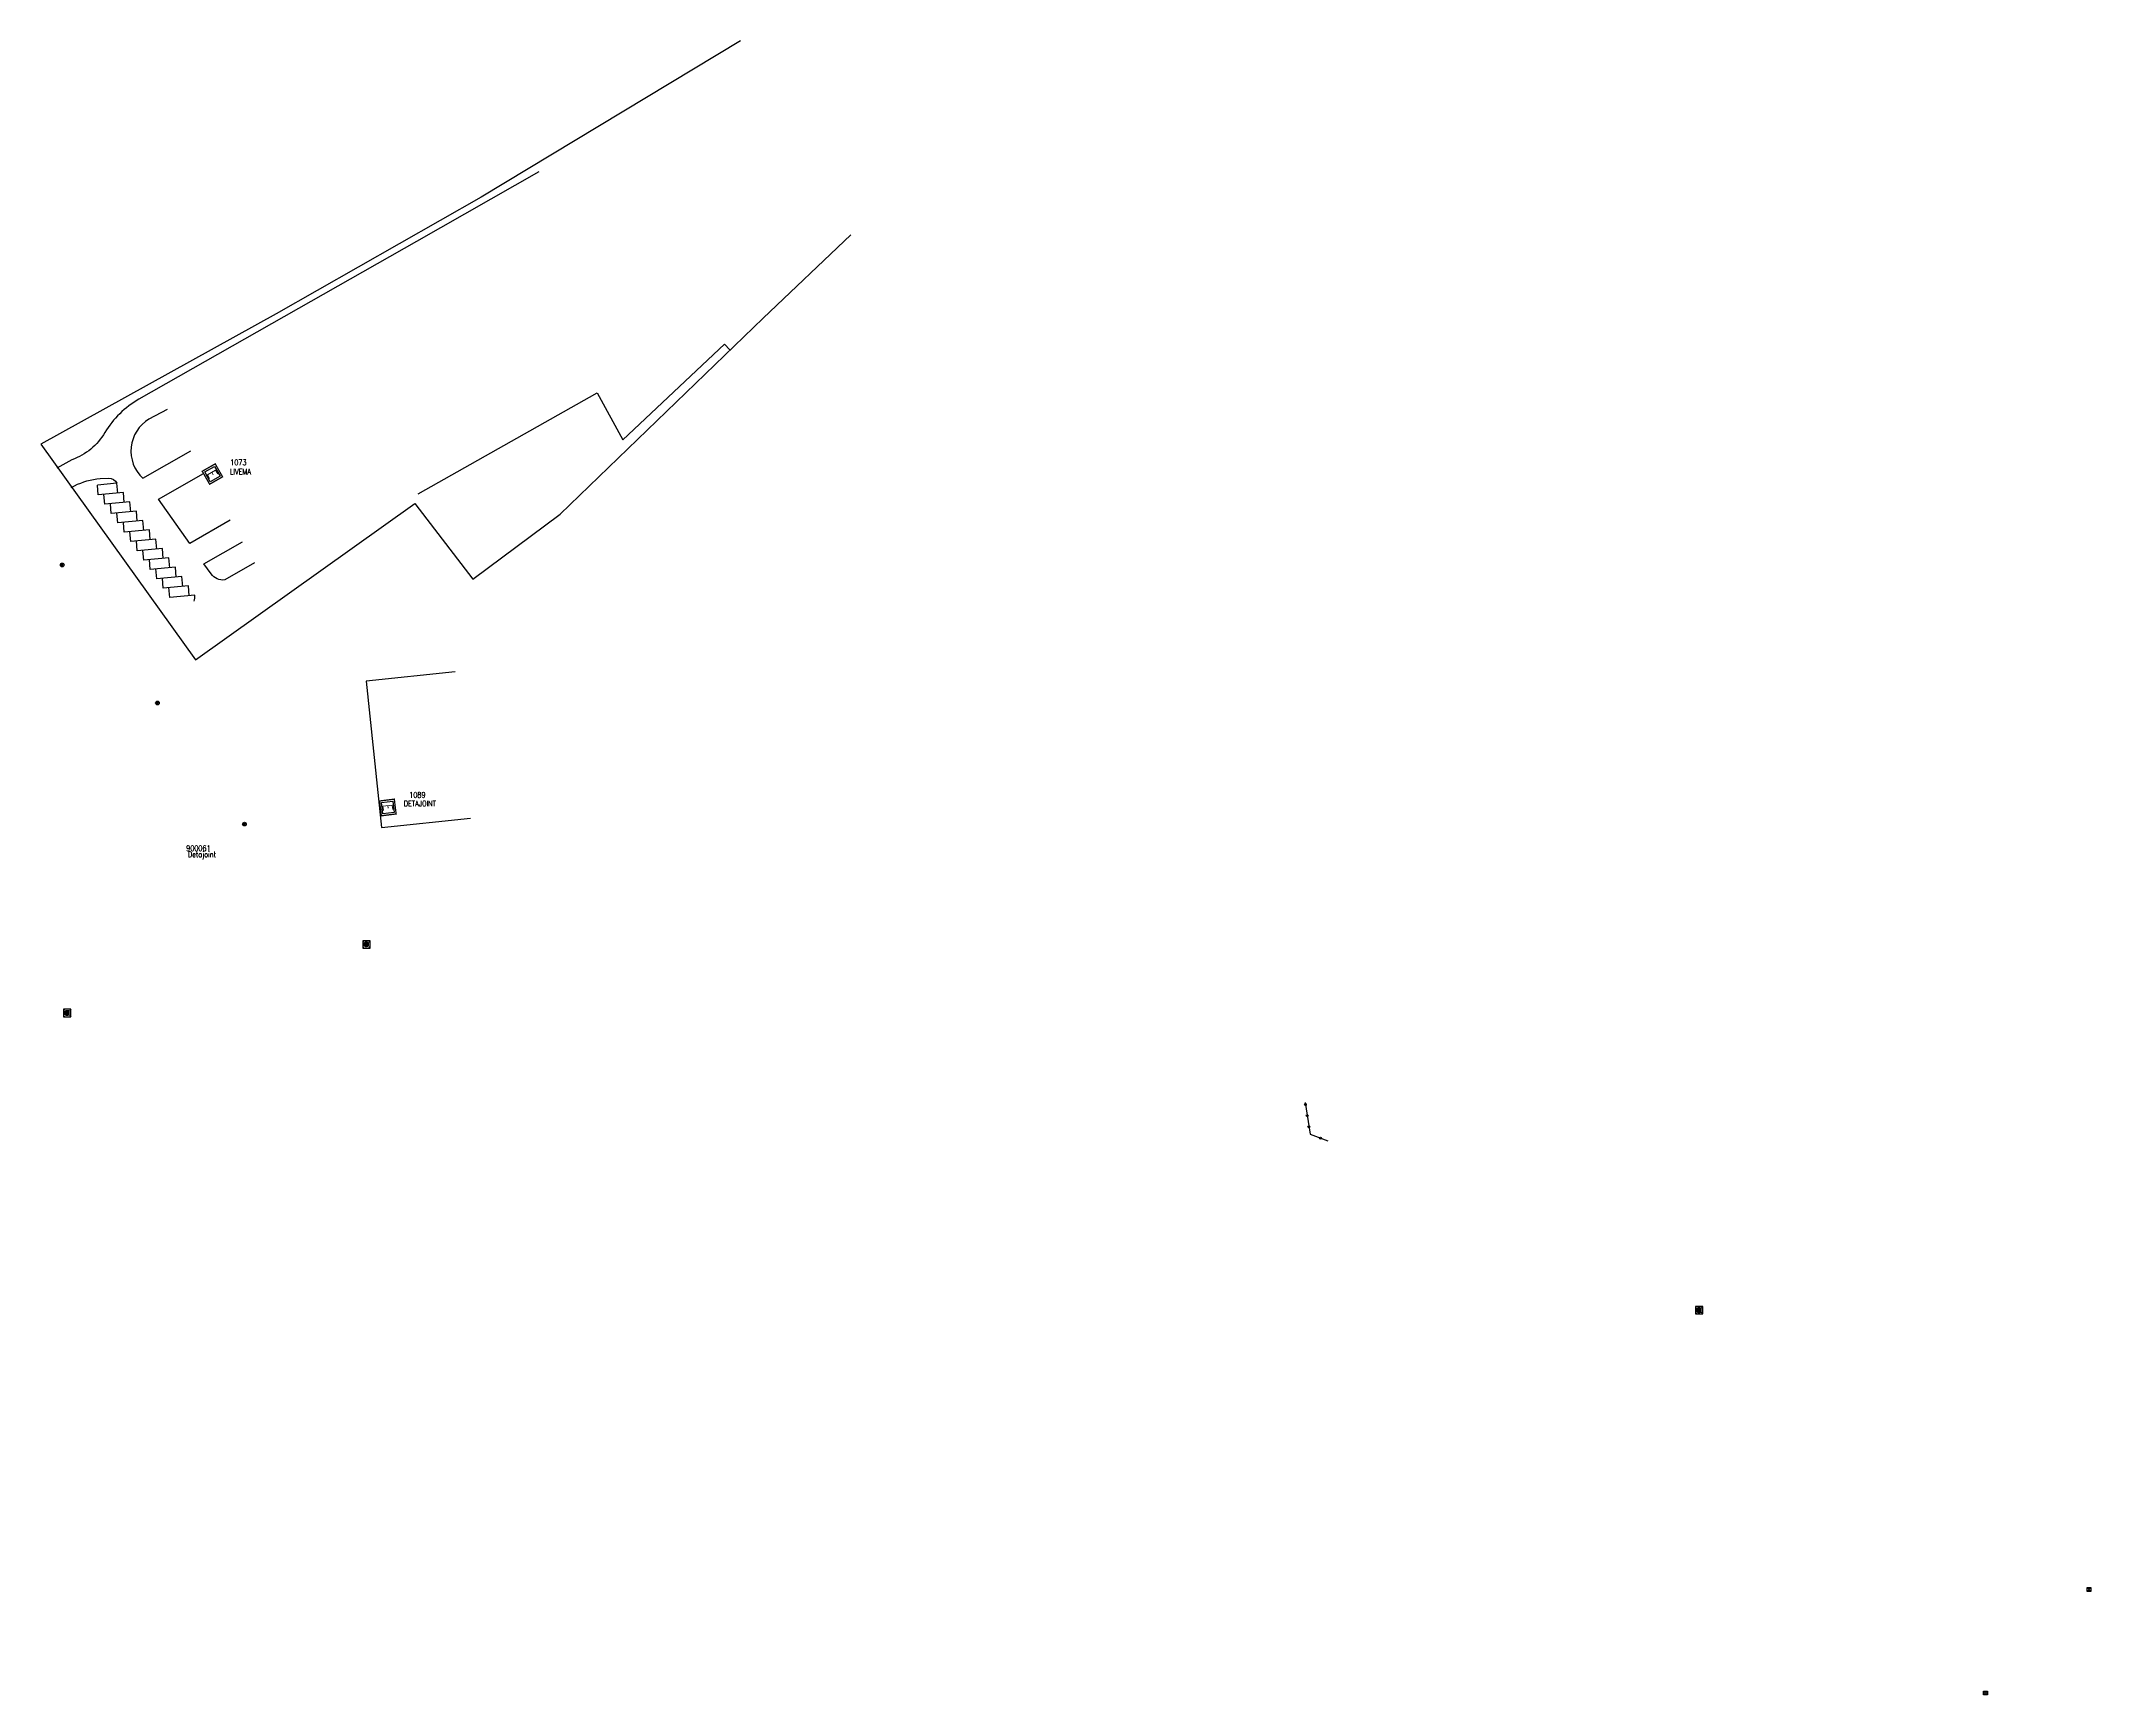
# Model space of a CAD drawing. Header units: millimetres. Extents: x 75979 to 76725, y 157078 to 158000.
# Drawn here: x 76099 to 76649, y 157185 to 157629 of the extents above; entities that cross this region are included whole.
import ezdxf
from ezdxf.enums import TextEntityAlignment as Align

# ---------------------------------------------------------------- set-up
doc = ezdxf.new("R2010")
doc.units = ezdxf.units.MM
doc.layers.get('0').update_dxf_attribs({"linetype": 'CONTINUOUS'})
for name, color, linetype in [('BB01', 7, 'CONTINUOUS'), ('BF01', 7, 'CONTINUOUS'), ('BF05', 7, 'CONTINUOUS'), ('BR01', 7, 'CONTINUOUS'), ('BR12', 7, 'CONTINUOUS'), ('M_200', 7, 'CONTINUOUS')]:
    doc.layers.add(name, color=color, linetype=linetype)
doc.styles.add('B_ROMANS', font='ROMANS.shx', dxfattribs={"width": 0.75})
doc.styles.add('M_ROMANS', font='ROMANS.shx', dxfattribs={"width": 0.75})
doc.styles.get("Standard").update_dxf_attribs({"font": 'romans.shx', "width": 0.85})

# ---------------------------------------------------------------- blocks, each defined once
blk = doc.blocks.new('BR1209')
at = {"color": 0, "linetype": 'Continuous', "flags": 128}
for points in [[(-0.5, 0), (0.5, 0)], [(0, 0.5), (0, -0.5)]]:
    blk.add_lwpolyline(points, dxfattribs=at)
at = {"color": 0, "linetype": 'Continuous'}
blk.add_circle((0, 0), 0.5, dxfattribs=at)
at = {"color": 0, "linetype": 'Continuous', "style": 'B_ROMANS', "width": 0.75}
blk.add_attdef('NUM', text='', height=1.2, dxfattribs=at).set_placement((0, 2), align=Align.MIDDLE)
at = {"color": 0, "linetype": 'Continuous', "style": 'B_ROMANS', "width": 0.75, "flags": 3}
for tag, p in [('DEF_LEG', (0, -10)), ('DEF_COUP', (0, -12.5)), ('DEF_TYPE', (0, -15))]:
    blk.add_attdef(tag, text='', height=1.2, dxfattribs=at).set_placement(p, align=Align.MIDDLE)
blk = doc.blocks.new('M_200_59')
at = {"layer": 'M_200', "color": 0, "linetype": 'Continuous', "const_width": 0.35, "flags": 128}
blk.add_lwpolyline([(4, 4), (4, 0), (0, 0), (0, 4)], close=True, dxfattribs=at)
at = {"layer": 'M_200', "color": 0, "linetype": 'Continuous'}
blk.add_lwpolyline([(0.5, 3.5), (3.5, 3.5), (3.5, 0.5), (0.5, 0.5)], close=True, dxfattribs=at)
at = {"layer": 'M_200', "insert": (2, 2), "char_height": 2.5, "width": 4, "attachment_point": 5}
blk.add_mtext('E', dxfattribs=at)
at = {"layer": 'M_200', "color": 0, "linetype": 'Continuous', "width": 0.85}
for tag, p in [('NUM', (2, 17.06)), ('NOM', (2, 10.65))]:
    blk.add_attdef(tag, text='', height=4, dxfattribs=at).set_placement(p, align=Align.MIDDLE)
at = {"layer": 'M_200', "color": 0, "linetype": 'Continuous', "style": 'M_ROMANS', "width": 0.75, "flags": 3}
for tag, p in [('DEF_COUP', (1.87, -5.49)), ('DEF_LEG', (1.87, -2.99)), ('DEF_TYPE', (1.87, -7.99))]:
    blk.add_attdef(tag, text='', height=1.2, dxfattribs=at).set_placement(p, align=Align.MIDDLE)
blk = doc.blocks.new('bf0101')
at = {"color": 0, "linetype": 'Continuous'}
for radius in [0.25, 0.15]:
    blk.add_circle((0, 0), radius, dxfattribs=at)

msp = doc.modelspace()

# ---------------------------------------------------------------- linework, layer by layer
at = {"layer": 'BB01', "color": 252, "linetype": 'Continuous'}
for p, q in [((76209.95, 157459.43), (76186.08, 157456.91)), ((76186.08, 157456.91), (76190.21, 157417.66)), ((76190.21, 157417.66), (76214.08, 157420.17))]:
    msp.add_line(p, q, dxfattribs=at)
at = {"layer": 'BF01', "color": 252, "flags": 128}
msp.add_lwpolyline([(76438.02, 157343.87), (76439.35, 157335.36), (76444.14, 157333.59)], dxfattribs=at)
at = {"layer": 'BF05', "color": 252}
for p, q in [((76286.51, 157628.67), (76217, 157586.73)), ((76217, 157586.73), (76161.95, 157555.5)), ((76292.62, 157554.29), (76316.17, 157576.64)), ((76161.95, 157555.5), (76098.85, 157520.54)), ((76238.17, 157501.73, 91), (76292.62, 157554.29)), ((76098.85, 157520.54), (76140.27, 157462.61)), ((76140.27, 157462.61), (76199.13, 157504.62)), ((76199.13, 157504.62), (76214.71, 157484.28)), ((76214.71, 157484.28), (76238.17, 157501.73, 91)), ((76187.18, 157387.28), (76185.18, 157387.28)), ((76185.18, 157387.28), (76185.18, 157385.28)), ((76185.18, 157387.28), (76185.47, 157386.99)), ((76185.46, 157385.56), (76185.18, 157385.28)), ((76185.18, 157385.28), (76187.18, 157385.28)), ((76185.64, 157385.8), (76186.64, 157386.8)), ((76186.64, 157385.8), (76185.64, 157386.8)), ((76185.64, 157385.8), (76185.64, 157386.8)), ((76185.64, 157386.8), (76186.64, 157386.8)), ((76186.64, 157385.8), (76185.64, 157385.8)), ((76186.64, 157386.8), (76186.64, 157385.8)), ((76187.18, 157387.28), (76186.78, 157386.89)), ((76186.8, 157385.66), (76187.18, 157385.28)), ((76187.18, 157385.28), (76187.18, 157387.28)), ((76106.89, 157368.88), (76104.89, 157368.88)), ((76104.89, 157368.88), (76104.89, 157366.88)), ((76104.89, 157368.88), (76105.18, 157368.59)), ((76106.89, 157368.88), (76106.49, 157368.49)), ((76106.89, 157366.88), (76106.89, 157368.88)), ((76105.17, 157367.16), (76104.89, 157366.88)), ((76104.89, 157366.88), (76106.89, 157366.88)), ((76106.35, 157367.4), (76105.35, 157368.4)), ((76105.35, 157367.4), (76106.35, 157368.4)), ((76105.35, 157367.4), (76106.35, 157368.4)), ((76106.35, 157367.4), (76105.35, 157368.4)), ((76105.35, 157367.4), (76105.35, 157368.4)), ((76105.35, 157368.4), (76106.35, 157368.4)), ((76105.35, 157367.4), (76106.35, 157368.4)), ((76106.35, 157367.4), (76105.35, 157368.4)), ((76105.35, 157367.4), (76105.35, 157368.4)), ((76105.35, 157368.4), (76106.35, 157368.4)), ((76105.35, 157367.4), (76106.35, 157368.4)), ((76106.35, 157367.4), (76105.35, 157368.4)), ((76105.35, 157367.4), (76105.35, 157368.4)), ((76105.35, 157368.4), (76106.35, 157368.4)), ((76106.35, 157367.4), (76105.35, 157367.4)), ((76106.35, 157367.4), (76105.35, 157367.4)), ((76106.35, 157367.4), (76105.35, 157367.4)), ((76106.35, 157368.4), (76106.35, 157367.4)), ((76106.35, 157368.4), (76106.35, 157367.4)), ((76106.35, 157368.4), (76106.35, 157367.4)), ((76106.51, 157367.26), (76106.89, 157366.88)), ((76544.79, 157289.13), (76542.79, 157289.13)), ((76542.79, 157289.13), (76542.79, 157287.13)), ((76542.79, 157289.13), (76543.08, 157288.84)), ((76543.07, 157287.41), (76542.79, 157287.13)), ((76542.79, 157287.13), (76544.79, 157287.13)), ((76543.25, 157287.65), (76544.25, 157288.65)), ((76544.25, 157287.65), (76543.25, 157288.65)), ((76543.25, 157287.65), (76543.25, 157288.65)), ((76543.25, 157288.65), (76544.25, 157288.65)), ((76544.25, 157287.65), (76543.25, 157287.65)), ((76544.25, 157288.65), (76544.25, 157287.65)), ((76544.79, 157289.13), (76544.39, 157288.74)), ((76544.41, 157287.51), (76544.79, 157287.13)), ((76544.79, 157287.13), (76544.79, 157289.13)), ((76647.9, 157212.7), (76648.9, 157213.7)), ((76648.9, 157212.7), (76647.9, 157213.7)), ((76647.9, 157212.7), (76647.9, 157213.7)), ((76647.9, 157213.7), (76648.9, 157213.7)), ((76648.9, 157212.7), (76647.9, 157212.7)), ((76648.9, 157213.7), (76648.9, 157212.7)), ((76620.1, 157184.9), (76621.1, 157185.9)), ((76621.1, 157184.9), (76620.1, 157185.9)), ((76620.1, 157184.9), (76620.1, 157185.9)), ((76620.1, 157185.9), (76621.1, 157185.9)), ((76621.1, 157184.9), (76620.1, 157184.9)), ((76621.1, 157185.9), (76621.1, 157184.9))]:
    msp.add_line(p, q, dxfattribs=at)
msp.add_lwpolyline([(76105.35, 157367.4), (76105.35, 157368.4), (76106.35, 157368.4), (76106.35, 157367.4)], close=True, dxfattribs=at)
at = {"layer": 'BR01', "color": 252, "flags": 128}
for points in [[(76232.4, 157593.57), (76199.58, 157574.84), (76125.1, 157532.54, 0.130453), (76116.01, 157523.62, -0.17544), (76107.15, 157516.33), (76103.13, 157514.09)], [(76132.69, 157529.78), (76127.81, 157527.21, 0.4981), (76126.15, 157511.37), (76139.02, 157518.68)], [(76106.91, 157508.88), (76107.86, 157509.35, -0.092875), (76114.7, 157511.27), (76116.95, 157511.41, -0.289989), (76119.2, 157509.99)], [(76156.13, 157488.65), (76148.19, 157484.1, -0.297662), (76144.53, 157485.7), (76142.53, 157488.36), (76152.93, 157494.26)], [(76139.92, 157478.34, 0.055865), (76140.16, 157479.97)]]:
    msp.add_lwpolyline(points, format="xyb", dxfattribs=at)
for points in [[(76200.02, 157507.16), (76248.05, 157534.31), (76254.99, 157521.68), (76282.27, 157547.29), (76283.69, 157545.79)], [(76149.62, 157500.08), (76138.78, 157493.88), (76130.39, 157505.71), (76142.47, 157512.62)], [(76119.2, 157509.99), (76113.97, 157509.53)], [(76114.21, 157506.89), (76113.97, 157509.53)], [(76120.95, 157507.49), (76114.21, 157506.89)], [(76115.95, 157504.39), (76115.72, 157507.03)], [(76119.44, 157507.35), (76119.2, 157509.99)], [(76121.18, 157504.85), (76120.95, 157507.49)], [(76122.69, 157504.99), (76115.95, 157504.39)], [(76117.7, 157501.89), (76117.46, 157504.52)], [(76124.44, 157502.48), (76117.7, 157501.89)], [(76119.44, 157499.39), (76119.21, 157502.02)], [(76122.93, 157502.35), (76122.69, 157504.99)], [(76124.67, 157499.85), (76124.44, 157502.48)], [(76126.19, 157499.98), (76119.44, 157499.39)], [(76121.19, 157496.88), (76120.96, 157499.52)], [(76127.93, 157497.48), (76121.19, 157496.88)], [(76122.94, 157494.38), (76122.7, 157497.02)], [(76129.68, 157494.98), (76122.94, 157494.38)], [(76126.42, 157497.35), (76126.19, 157499.98)], [(76128.17, 157494.84), (76127.93, 157497.48)], [(76129.91, 157492.34), (76129.68, 157494.98)], [(76124.68, 157491.88), (76124.45, 157494.52)], [(76131.43, 157492.48), (76124.68, 157491.88)], [(76126.43, 157489.38), (76126.2, 157492.01)], [(76133.17, 157489.97), (76126.43, 157489.38)], [(76128.18, 157486.88), (76127.94, 157489.51)], [(76131.66, 157489.84), (76131.43, 157492.48)], [(76133.41, 157487.34), (76133.17, 157489.97)], [(76134.92, 157487.47), (76128.18, 157486.88)], [(76129.92, 157484.37), (76129.69, 157487.01)], [(76136.67, 157484.97), (76129.92, 157484.37)], [(76131.67, 157481.87), (76131.44, 157484.51)], [(76135.15, 157484.84), (76134.92, 157487.47)], [(76136.9, 157482.33), (76136.67, 157484.97)], [(76138.41, 157482.47), (76131.67, 157481.87)], [(76133.42, 157479.37), (76133.18, 157482.01)], [(76140.16, 157479.97), (76133.42, 157479.37)], [(76138.65, 157479.83), (76138.41, 157482.47)]]:
    msp.add_lwpolyline(points, dxfattribs=at)

# ---------------------------------------------------------------- block references
at = {"layer": 'BF01', "color": 252}
for p, rotation in [((76438.11, 157343.31), 278.8446998081487), ((76438.57, 157340.34), 278.8446998081487), ((76439.03, 157337.38), 278.8446998081487), ((76442.16, 157334.32), 339.6718326731287)]:
    msp.add_blockref('bf0101', p, dxfattribs=dict(at, rotation=rotation))
at = {"layer": 'BR12'}
for p, rotation in [((76104.55, 157488.09), 213.1185240579601), ((76130.1, 157451.05), 213.0285737348431), ((76153.44, 157418.57), 213.8605918692708)]:
    msp.add_blockref('BR1209', p, dxfattribs=dict(at, rotation=rotation))
at = {"layer": 'M_200'}
ref = msp.add_blockref('M_200_59', (76142.12, 157513.23), dxfattribs=dict(at, rotation=299.6751728056112))
ref.add_attrib('NUM', '1073', dxfattribs={"color": 0, "linetype": 'Continuous', "height": 1.5, "width": 0.85}).set_placement((76151.81, 157515.59), align=Align.MIDDLE)
ref.add_attrib('NOM', 'LIVEMA', dxfattribs={"color": 0, "linetype": 'Continuous', "height": 1.5, "width": 0.85}).set_placement((76152.37, 157513.15), align=Align.MIDDLE)
ref = msp.add_blockref('M_200_59', (76189.68, 157424.76), dxfattribs=dict(at, rotation=277.0831107172876))
ref.add_attrib('NUM', '1089', dxfattribs={"color": 0, "linetype": 'Continuous', "height": 1.5, "width": 0.85}).set_placement((76199.83, 157426.39), align=Align.MIDDLE)
ref.add_attrib('NOM', 'DETAJOINT', dxfattribs={"color": 0, "linetype": 'Continuous', "height": 1.5, "width": 0.85}).set_placement((76200.5, 157424.09), align=Align.MIDDLE)

# ---------------------------------------------------------------- texts
at = {"layer": 'BF05', "color": 252}
for p in [(76185.58, 157385.62), (76105.29, 157367.22), (76543.19, 157287.47)]:
    msp.add_text('B', height=1.37, dxfattribs=at).set_placement(p)
at = {"layer": 'M_200', "linetype": 'Continuous', "width": 0.85}
for s, p in [('900061', (76137.8, 157411.33)), ('Detajoint', (76138.28, 157409.69))]:
    msp.add_text(s, height=1.5, dxfattribs=at).set_placement(p)

doc.saveas('drawing.dxf')
